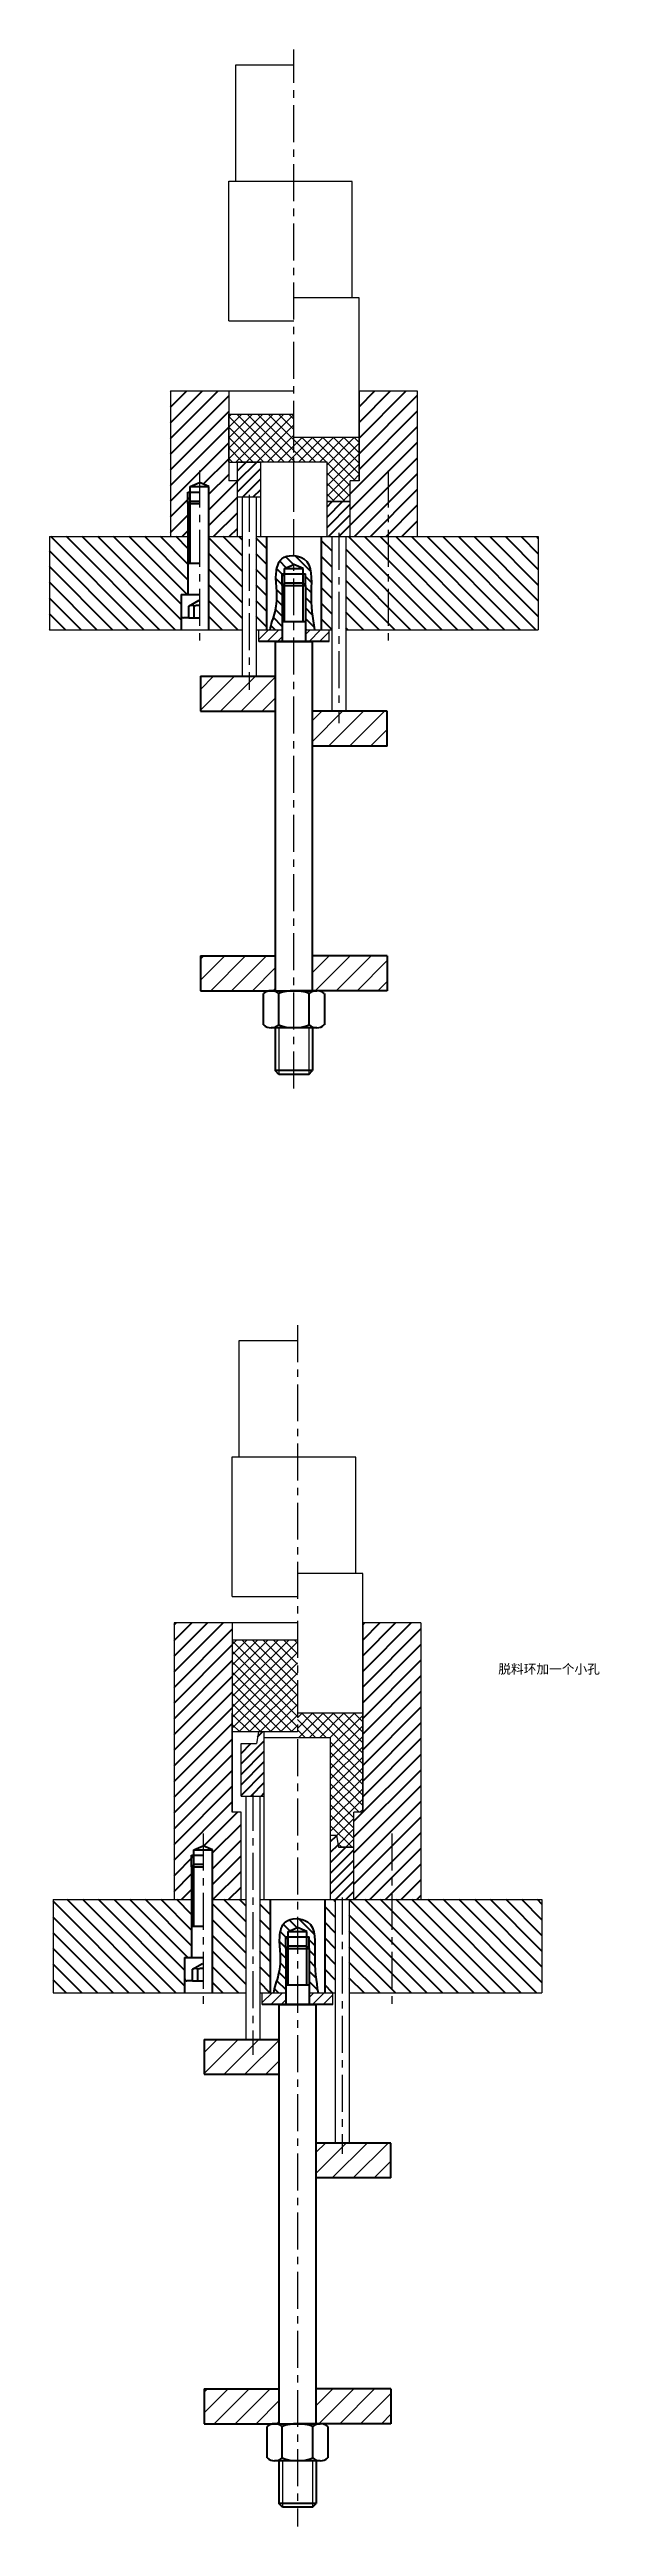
# Model space of a CAD drawing. Extents: x -23172 to -18855, y 7404 to 10591.
# Drawn here: x -21841 to -21604, y 9125 to 10189 of the extents above; entities that cross this region are included whole.
import ezdxf
from ezdxf.enums import TextEntityAlignment as Align

# ---------------------------------------------------------------- set-up
doc = ezdxf.new("R2010")
doc.units = 0
doc.header["$LTSCALE"] = 10
doc.linetypes.add('CENTER', pattern=[50.8, 31.75, -6.35, 6.35, -6.35])
doc.linetypes.add('DASHED', pattern=[0.75, 0.5, -0.25])
for name, color, linetype in [('2细线层', 3, 'CONTINUOUS'), ('3中心线层', 1, 'CENTER'), ('4虚线层', 6, 'DASHED'), ('5剖面线层', 2, 'CONTINUOUS'), ('6文字层', 3, 'CONTINUOUS'), ('CONT', 3, 'CONTINUOUS')]:
    doc.layers.add(name, color=color, linetype=linetype)
doc.layers.add('YELLOW', color=2, linetype='CONTINUOUS', lineweight=40)
doc.styles.add('CHINA1', font='')
doc.styles.get('CHINA1').set_extended_font_data('SimSun')
pattern_1 = [(45, (21522.605, -10227.303), (-4.4901281, 4.4901281), [])]

msp = doc.modelspace()

# ---------------------------------------------------------------- texts
at = {"layer": '6文字层', "lineweight": -3, "ltscale": 0.5, "style": 'CHINA1'}
msp.add_text('脱料环加一个小孔', height=4, dxfattribs=at).set_placement((-21626.07, 9491.25), align=Align.CENTER)

# ---------------------------------------------------------------- hatches: boundary and pattern name
at = {"layer": '2细线层', "lineweight": 40}
h = msp.add_hatch(dxfattribs=at)
h.set_pattern_fill('ANSI31', color=256, scale=1.5, style=0)
h.paths.add_polyline_path([(-21682.71, 10042.08), (-21707.71, 10042.08), (-21707.71, 10003.48), (-21711.46, 10003.48), (-21711.46, 9994.48), (-21711.46, 9979.48), (-21682.71, 9979.48)])
h.paths.add_polyline_path([(-21763.71, 10042.08), (-21788.71, 10042.08), (-21788.71, 9979.48), (-21781.21, 9979.48), (-21781.21, 9993.61), (-21781.21, 9998.61), (-21780.21, 9998.61), (-21780.21, 10000.92), (-21776.21, 10002.63), (-21772.21, 10000.92), (-21772.21, 9979.48), (-21759.96, 9979.48), (-21759.96, 10003.48), (-21763.71, 10003.48)])
h.paths.add_polyline_path([(-21781.21, 9993.61), (-21780.21, 9994.61), (-21780.21, 9998.61), (-21781.21, 9998.61)], flags=17)
h = msp.add_hatch(dxfattribs=at)
h.set_pattern_fill('ANSI31', color=256, style=0)
h.paths.add_polyline_path([(-21759.96, 9996.48), (-21749.96, 9996.48), (-21749.96, 10011.48), (-21759.96, 10011.48)])
h = msp.add_hatch(dxfattribs=at)
h.set_pattern_fill('ANSI31', color=256, style=0)
h.paths.add_polyline_path([(-21721.46, 9979.48), (-21711.46, 9979.48), (-21711.46, 9994.48), (-21721.46, 9994.48)])
h = msp.add_hatch(dxfattribs=at)
h.set_pattern_fill('ANSI31', color=256, scale=1.5, angle=270, style=0)
h.paths.add_polyline_path([(-21840.71, 9979.48), (-21840.71, 9939.48), (-21784.21, 9939.48), (-21784.21, 9954.61), (-21781.21, 9954.61), (-21781.21, 9979.48)])
h.paths.add_polyline_path([(-21772.21, 9939.48), (-21757.96, 9939.48), (-21757.96, 9979.48), (-21772.21, 9979.48)])
h.paths.add_polyline_path([(-21751.96, 9939.48), (-21747.46, 9939.48), (-21747.46, 9979.48), (-21751.96, 9979.48)])
h.paths.add_polyline_path([(-21723.96, 9939.48), (-21719.46, 9939.48), (-21719.46, 9979.48), (-21723.96, 9979.48)])
h.paths.add_polyline_path([(-21713.46, 9939.48), (-21695.21, 9939.48), (-21695.21, 9979.48), (-21713.46, 9979.48)])
h.paths.add_polyline_path([(-21630.71, 9939.48), (-21630.71, 9979.48), (-21695.21, 9979.48), (-21695.21, 9939.48)])
h = msp.add_hatch(dxfattribs=at)
h.set_pattern_fill('ANSI31', color=256, angle=90, style=0)
h.set_pattern_definition([(135, (-102.83, 129.9696), (-2.24506403, -2.24506403), [])])
edge = h.paths.add_edge_path()
edge.add_spline(control_points=[(-21726.9, 9939.48), (-21727.7, 9944.53), (-21729.04, 9954.31), (-21727.27, 9969.04), (-21734.14, 9971.18), (-21735.71, 9971.3)], knot_values=[39.3268355, 39.3268355, 39.3268355, 39.3268355, 55.4842724, 70.059847, 74.3015003, 74.3015003, 74.3015003, 74.3015003], degree=3, periodic=0)
edge.add_line((-21735.71, 9971.3), (-21735.71, 9967.51))
edge.add_line((-21735.71, 9967.51), (-21731.71, 9965.79))
edge.add_line((-21731.71, 9965.79), (-21731.71, 9963.48))
edge.add_line((-21731.71, 9963.48), (-21730.71, 9963.48))
edge.add_line((-21730.71, 9963.48), (-21730.71, 9958.48))
edge.add_line((-21730.71, 9958.48), (-21730.71, 9939.48))
edge.add_line((-21730.71, 9939.48), (-21726.9, 9939.48))
h.paths.add_polyline_path([(-21740.71, 9958.48), (-21739.71, 9959.48), (-21739.71, 9963.48), (-21740.71, 9963.48)], flags=17)
edge = h.paths.add_edge_path()
edge.add_line((-21739.71, 9965.79), (-21735.71, 9967.51))
edge.add_line((-21735.71, 9967.51), (-21735.71, 9971.3))
edge.add_spline(control_points=[(-21735.71, 9971.3), (-21737.64, 9971.44), (-21742.14, 9970.5), (-21744.54, 9959.66), (-21741.36, 9952.68), (-21745.6, 9941.67), (-21745.86, 9939.48)], knot_values=[4.8360709, 4.8360709, 4.8360709, 4.8360709, 10.0647953, 16.7760414, 33.2863633, 39.3268355, 39.3268355, 39.3268355, 39.3268355], degree=3, periodic=0)
edge.add_line((-21745.86, 9939.48), (-21740.71, 9939.48))
edge.add_line((-21740.71, 9939.48), (-21740.71, 9958.48))
edge.add_line((-21740.71, 9958.48), (-21740.71, 9963.48))
edge.add_line((-21740.71, 9963.48), (-21739.71, 9963.48))
edge.add_line((-21739.71, 9963.48), (-21739.71, 9965.79))
h = msp.add_hatch(dxfattribs=at)
h.set_pattern_fill('ANSI31', color=256, scale=1.5, style=0)
h.set_pattern_definition([(45, (0, 115.4713), (-3.367596, 3.367596), [])])
h.paths.add_polyline_path([(-21762.16, 9513.12), (-21787.16, 9513.12), (-21787.16, 9394.22), (-21779.66, 9394.22), (-21779.66, 9408.34), (-21779.66, 9413.34), (-21778.66, 9413.34), (-21778.66, 9415.66), (-21774.66, 9417.37), (-21770.66, 9415.66), (-21770.66, 9394.22), (-21758.41, 9394.22), (-21758.41, 9431.72), (-21762.16, 9431.72), (-21762.16, 9474.22)])
h.paths.add_polyline_path([(-21681.16, 9513.12), (-21706.16, 9513.12), (-21706.16, 9474.02), (-21706.16, 9431.72), (-21709.91, 9431.72), (-21709.91, 9394.22), (-21681.16, 9394.22)])
h.paths.add_polyline_path([(-21778.66, 9413.34), (-21779.66, 9413.34), (-21779.66, 9408.34), (-21778.66, 9409.34)], flags=17)
h = msp.add_hatch(dxfattribs=at)
h.set_pattern_fill('ANSI31', color=256, style=0)
h.paths.add_polyline_path([(-21748.41, 9466.22), (-21750.9, 9466.22), (-21751.79, 9461.22), (-21758.41, 9461.22), (-21758.41, 9438.72), (-21748.41, 9438.72)])
h = msp.add_hatch(dxfattribs=at)
h.set_pattern_fill('ANSI31', color=256, style=0)
h.paths.add_polyline_path([(-21719.91, 9394.22), (-21709.91, 9394.22), (-21709.91, 9416.72), (-21716.53, 9416.72), (-21717.42, 9421.72), (-21719.91, 9421.72)])
h = msp.add_hatch(dxfattribs=at)
h.set_pattern_fill('ANSI31', color=256, scale=1.5, angle=270, style=0)
h.set_pattern_definition([(315, (0, 115.4713), (3.367596, 3.367596), [])])
h.paths.add_polyline_path([(-21629.16, 9394.22), (-21711.91, 9394.22), (-21711.91, 9354.22), (-21629.16, 9354.22)])
h.paths.add_polyline_path([(-21717.91, 9394.22), (-21722.41, 9394.22), (-21722.41, 9354.22), (-21717.91, 9354.22)])
h.paths.add_polyline_path([(-21745.91, 9394.22), (-21750.41, 9394.22), (-21750.41, 9354.22), (-21745.91, 9354.22)])
h.paths.add_polyline_path([(-21756.41, 9394.22), (-21770.66, 9394.22), (-21770.66, 9354.22), (-21756.41, 9354.22)])
h.paths.add_polyline_path([(-21779.66, 9394.22), (-21839.16, 9394.22), (-21839.16, 9354.22), (-21782.66, 9354.22), (-21782.66, 9369.34), (-21779.66, 9369.34)])
h = msp.add_hatch(dxfattribs=at)
h.set_pattern_fill('ANSI31', color=256, angle=90, style=0)
h.set_pattern_definition([(135, (-101.2804, -455.2923), (-2.24506403, -2.24506403), [])])
edge = h.paths.add_edge_path()
edge.add_spline(control_points=[(-21725.35, 9354.22), (-21726.15, 9359.26), (-21727.49, 9369.05), (-21725.73, 9383.78), (-21732.59, 9385.92), (-21734.16, 9386.04)], knot_values=[39.3268355, 39.3268355, 39.3268355, 39.3268355, 55.4842724, 70.059847, 74.3015003, 74.3015003, 74.3015003, 74.3015003], degree=3, periodic=0)
edge.add_line((-21734.16, 9386.04), (-21734.16, 9382.24))
edge.add_line((-21734.16, 9382.24), (-21730.16, 9380.53))
edge.add_line((-21730.16, 9380.53), (-21730.16, 9378.22))
edge.add_line((-21730.16, 9378.22), (-21729.16, 9378.22))
edge.add_line((-21729.16, 9378.22), (-21729.16, 9373.22))
edge.add_line((-21729.16, 9373.22), (-21729.16, 9354.22))
edge.add_line((-21729.16, 9354.22), (-21725.35, 9354.22))
h.paths.add_polyline_path([(-21739.16, 9373.22), (-21738.16, 9374.22), (-21738.16, 9378.22), (-21739.16, 9378.22)], flags=17)
edge = h.paths.add_edge_path()
edge.add_line((-21738.16, 9380.53), (-21734.16, 9382.24))
edge.add_line((-21734.16, 9382.24), (-21734.16, 9386.04))
edge.add_spline(control_points=[(-21734.16, 9386.04), (-21736.09, 9386.18), (-21740.59, 9385.24), (-21742.99, 9374.39), (-21739.81, 9367.42), (-21744.05, 9356.41), (-21744.31, 9354.22)], knot_values=[4.8360709, 4.8360709, 4.8360709, 4.8360709, 10.0647953, 16.7760414, 33.2863633, 39.3268355, 39.3268355, 39.3268355, 39.3268355], degree=3, periodic=0)
edge.add_line((-21744.31, 9354.22), (-21739.16, 9354.22))
edge.add_line((-21739.16, 9354.22), (-21739.16, 9373.22))
edge.add_line((-21739.16, 9373.22), (-21739.16, 9378.22))
edge.add_line((-21739.16, 9378.22), (-21738.16, 9378.22))
edge.add_line((-21738.16, 9378.22), (-21738.16, 9380.53))
at = {"layer": '5剖面线层', "lineweight": -3, "ltscale": 0.5}
h = msp.add_hatch(dxfattribs=at)
h.set_pattern_fill('ANSI37', color=3, style=0)
h.paths.add_polyline_path([(-21735.71, 10026.01), (-21735.71, 10032.08), (-21763.71, 10032.08), (-21763.71, 10011.48), (-21749.96, 10011.48), (-21735.71, 10011.48)])
h = msp.add_hatch(dxfattribs=at)
h.set_pattern_fill('ANSI37', color=3, style=0)
h.paths.add_polyline_path([(-21707.71, 10021.98), (-21735.71, 10021.98), (-21735.71, 10011.48), (-21721.46, 10011.48), (-21721.46, 9994.48), (-21711.46, 9994.48), (-21711.46, 10003.48), (-21707.71, 10003.48)])
at = {"layer": '5剖面线层', "lineweight": 40, "ltscale": 7}
h = msp.add_hatch(dxfattribs=at)
h.set_pattern_fill('ANSI37', color=256, scale=50, angle=540, style=0)
h.paths.add_polyline_path([(-21640.88, 9739.51), (-21667.88, 9739.51), (-21667.88, 9669.51), (-21640.88, 9669.51)])
at = {"layer": '5剖面线层', "lineweight": -3, "ltscale": 0.5}
h = msp.add_hatch(dxfattribs=at)
h.set_pattern_fill('ANSI37', color=3, angle=180, style=0)
h.set_pattern_definition([(225, (0, 117.9713), (2.24506403, -2.24506403), []), (315, (0, 117.9713), (2.24506403, 2.24506403), [])])
h.paths.add_polyline_path([(-21734.16, 9505.62), (-21762.16, 9505.62), (-21762.16, 9466.22), (-21734.16, 9466.22), (-21734.16, 9480.75)])
h = msp.add_hatch(dxfattribs=at)
h.set_pattern_fill('ANSI37', color=3, angle=180, style=0)
h.paths.add_polyline_path([(-21706.16, 9474.22), (-21734.16, 9474.22), (-21734.16, 9463.72), (-21719.91, 9463.72), (-21719.91, 9421.72), (-21717.42, 9421.72), (-21716.53, 9416.72), (-21709.91, 9416.72), (-21709.91, 9431.72), (-21706.16, 9431.72)])
at = {"layer": 'CONT'}
h = msp.add_hatch(dxfattribs=at)
h.set_pattern_fill('ANSI31', color=256, style=0)
h.set_pattern_definition([(45, (-102.83, 129.9696), (-2.24506403, 2.24506403), [])])
h.paths.add_polyline_path([(-21730.71, 9939.48), (-21730.71, 9934.48), (-21727.71, 9934.48), (-21720.58, 9934.48), (-21720.58, 9939.48)])
h.paths.add_polyline_path([(-21740.71, 9939.48), (-21750.83, 9939.48), (-21750.83, 9934.48), (-21740.71, 9934.48)])
h = msp.add_hatch(dxfattribs=at)
h.set_pattern_fill('ANSI31', color=256, scale=2, style=0)
h.set_pattern_definition([(45, (21521.0555, -9642.041), (-4.4901281, 4.4901281), [])])
h.paths.add_polyline_path([(-21743.71, 9904.48), (-21743.71, 9919.48), (-21775.83, 9919.48), (-21775.83, 9904.48)])
h = msp.add_hatch(dxfattribs=at)
h.set_pattern_fill('ANSI31', color=256, scale=2, style=0)
h.set_pattern_definition([(45, (21521.0555, -9703.541), (-4.4901281, 4.4901281), [])])
h.paths.add_polyline_path([(-21695.61, 9889.48), (-21695.61, 9904.48), (-21727.71, 9904.48), (-21727.71, 9889.48)])
h = msp.add_hatch(dxfattribs=at)
h.set_pattern_fill('ANSI31', color=256, scale=2, style=0)
h.set_pattern_definition([(45, (21521.0555, -9677.041), (-4.4901281, 4.4901281), [])])
h.paths.add_polyline_path([(-21695.58, 9784.48), (-21695.58, 9799.48), (-21727.71, 9799.48), (-21727.71, 9784.48)])
h.paths.add_polyline_path([(-21743.71, 9784.48), (-21743.71, 9799.48), (-21775.83, 9799.48), (-21775.83, 9790.12), (-21761.09, 9784.48)])
h.paths.add_polyline_path([(-21775.83, 9790.12), (-21775.83, 9784.48), (-21761.09, 9784.48)], flags=17)
h = msp.add_hatch(dxfattribs=at)
h.set_pattern_fill('ANSI31', color=256, style=0)
h.set_pattern_definition([(45, (-101.2804, -455.2923), (-2.24506403, 2.24506403), [])])
h.paths.add_polyline_path([(-21729.16, 9354.22), (-21729.16, 9349.22), (-21726.16, 9349.22), (-21719.03, 9349.22), (-21719.03, 9354.22)])
h.paths.add_polyline_path([(-21739.16, 9354.22), (-21749.28, 9354.22), (-21749.28, 9349.22), (-21739.16, 9349.22)])
h = msp.add_hatch(dxfattribs=at)
h.set_pattern_fill('ANSI31', color=256, scale=2, style=0)
h.set_pattern_definition(pattern_1)
h.paths.add_polyline_path([(-21742.16, 9319.22), (-21742.16, 9334.22), (-21774.28, 9334.22), (-21774.28, 9319.22)])
h = msp.add_hatch(dxfattribs=at)
h.set_pattern_fill('ANSI31', color=256, scale=2, style=0)
h.set_pattern_definition(pattern_1)
h.paths.add_polyline_path([(-21742.16, 9319.22), (-21742.16, 9334.22), (-21774.28, 9334.22), (-21774.28, 9319.22)])
h = msp.add_hatch(dxfattribs=at)
h.set_pattern_fill('ANSI31', color=256, scale=2, style=0)
h.set_pattern_definition([(45, (21522.605, -10318.303), (-4.4901281, 4.4901281), [])])
h.paths.add_polyline_path([(-21694.06, 9274.72), (-21694.06, 9289.72), (-21726.16, 9289.72), (-21726.16, 9274.72)])
h = msp.add_hatch(dxfattribs=at)
h.set_pattern_fill('ANSI31', color=256, scale=2, style=0)
h.set_pattern_definition([(45, (21522.605, -10292.303), (-4.4901281, 4.4901281), [])])
h.paths.add_polyline_path([(-21694.03, 9169.22), (-21694.03, 9184.22), (-21726.16, 9184.22), (-21726.16, 9169.22)])
h.paths.add_polyline_path([(-21742.16, 9169.22), (-21742.16, 9184.22), (-21774.28, 9184.22), (-21774.28, 9174.85), (-21759.54, 9169.22)])
h.paths.add_polyline_path([(-21774.28, 9174.85), (-21774.28, 9169.22), (-21759.54, 9169.22)], flags=17)

# ---------------------------------------------------------------- linework, layer by layer
at = {"layer": '2细线层', "lineweight": 40}
for p, q in [((-21781.21, 9993.61), (-21781.21, 9998.61)), ((-21780.21, 9967.94), (-21780.21, 9994.61)), ((-21740.71, 9958.48), (-21740.71, 9963.48)), ((-21739.71, 9942.81), (-21739.71, 9959.48)), ((-21731.71, 9942.81), (-21731.71, 9959.48)), ((-21730.71, 9958.48), (-21730.71, 9963.48)), ((-21779.66, 9408.34), (-21779.66, 9413.34)), ((-21778.66, 9382.68), (-21778.66, 9409.34)), ((-21739.16, 9373.22), (-21739.16, 9378.22)), ((-21738.16, 9357.55), (-21738.16, 9374.22)), ((-21730.16, 9357.55), (-21730.16, 9374.22)), ((-21729.16, 9373.22), (-21729.16, 9378.22))]:
    msp.add_line(p, q, dxfattribs=at)
at = {"layer": '2细线层', "color": 3}
for p, q in [((-21742.11, 9768.58), (-21742.11, 9748.58)), ((-21729.31, 9768.58), (-21729.31, 9748.58)), ((-21740.56, 9153.32), (-21740.56, 9133.32)), ((-21727.76, 9153.32), (-21727.76, 9133.32))]:
    msp.add_line(p, q, dxfattribs=at)
at = {"layer": '2细线层', "lineweight": 40}
for points in [[(-21745.86, 9939.48), (-21745.6, 9941.67), (-21741.36, 9952.68), (-21744.54, 9959.66), (-21741.78, 9972.12), (-21727.01, 9971.25), (-21729.04, 9954.31), (-21727.7, 9944.53), (-21726.9, 9939.48)], [(-21744.31, 9354.22), (-21744.05, 9356.41), (-21739.81, 9367.42), (-21742.99, 9374.39), (-21740.23, 9386.86), (-21725.46, 9385.98), (-21727.49, 9369.05), (-21726.15, 9359.26), (-21725.35, 9354.22)]]:
    msp.add_open_spline(points, degree=3, knots=[4.8360709, 4.8360709, 4.8360709, 4.8360709, 10.8765431, 27.3868651, 34.0981111, 43.5684887, 58.1440634, 74.3015003, 74.3015003, 74.3015003, 74.3015003], dxfattribs=at)
at = {"layer": '3中心线层', "lineweight": -3, "ltscale": 0.05}
for p, q in [((-21735.71, 9742.47), (-21735.71, 10188.6)), ((-21776.21, 10007.82), (-21776.21, 9933.94)), ((-21695.21, 10007.82), (-21695.21, 9933.94)), ((-21754.96, 9997.41), (-21754.96, 9913.74)), ((-21716.46, 9981.1), (-21716.46, 9899.41)), ((-21734.16, 9640.87), (-21734.16, 9125.09)), ((-21753.41, 9439.65), (-21753.41, 9327.57)), ((-21774.66, 9422.56), (-21774.66, 9348.68)), ((-21693.66, 9422.56), (-21693.66, 9348.68)), ((-21714.91, 9395.15), (-21714.91, 9285.15))]:
    msp.add_line(p, q, dxfattribs=at)
at = {"layer": '3中心线层', "ltscale": 0.05}
msp.add_line((-21735.71, 9991.23), (-21735.71, 10026.01), dxfattribs=at)
at = {"layer": '4虚线层', "lineweight": 40}
for p, q in [((-21780.78, 9949.61), (-21776.21, 9952.25)), ((-21780.78, 9944.61), (-21780.78, 9949.61)), ((-21778.5, 9944.61), (-21778.5, 9949.61)), ((-21779.23, 9364.34), (-21774.66, 9366.99)), ((-21779.23, 9359.34), (-21779.23, 9364.34)), ((-21776.95, 9359.34), (-21776.95, 9364.34))]:
    msp.add_line(p, q, dxfattribs=at)
for centre, radius, start, end in [((-21779.64, 9947.63), 2.29, 60, 120), ((-21776.21, 9942.41), 7.55, 90, 107.6397), ((-21778.09, 9362.36), 2.29, 60, 120), ((-21774.66, 9357.15), 7.55, 90, 107.6397)]:
    msp.add_arc(centre, radius, start, end, dxfattribs=at)
at = {"layer": 'YELLOW', "lineweight": -3, "ltscale": 0.5}
for p, q in [((-21760.71, 10132.08), (-21760.71, 10182.08)), ((-21760.71, 10182.08), (-21735.71, 10182.08)), ((-21763.71, 10072.08), (-21763.71, 10132.08)), ((-21763.71, 10132.08), (-21735.71, 10132.08)), ((-21710.71, 10131.98), (-21735.71, 10131.98)), ((-21710.71, 10081.98), (-21710.71, 10131.98)), ((-21763.71, 10072.08), (-21735.71, 10072.08)), ((-21707.71, 10081.98), (-21735.71, 10081.98)), ((-21707.71, 10021.78), (-21707.71, 10081.98)), ((-21788.71, 10042.08), (-21735.71, 10042.08)), ((-21788.71, 10042.08), (-21788.71, 9979.48)), ((-21763.71, 10042.08), (-21763.71, 10003.48)), ((-21707.71, 10042.08), (-21707.71, 10003.48)), ((-21707.71, 10042.08), (-21682.71, 10042.08)), ((-21682.71, 10042.08), (-21682.71, 9979.48)), ((-21763.71, 10032.08), (-21735.71, 10032.08)), ((-21763.71, 10011.48), (-21763.71, 10032.08)), ((-21707.71, 10021.98), (-21735.71, 10021.98)), ((-21707.71, 10003.48), (-21707.71, 10021.98)), ((-21763.71, 10011.48), (-21749.96, 10011.48)), ((-21759.96, 9979.48), (-21759.96, 10011.48)), ((-21749.96, 10011.48), (-21759.96, 10011.48)), ((-21721.46, 10011.48), (-21749.96, 10011.48)), ((-21749.96, 9979.48), (-21749.96, 10011.48)), ((-21721.46, 9994.48), (-21721.46, 10011.48)), ((-21721.46, 9979.48), (-21721.46, 10011.48)), ((-21759.96, 10003.48), (-21763.71, 10003.48)), ((-21711.46, 9994.48), (-21711.46, 10003.48)), ((-21707.71, 10003.48), (-21711.46, 10003.48)), ((-21759.96, 9996.48), (-21749.96, 9996.48)), ((-21757.96, 9996.48), (-21757.96, 9919.48)), ((-21751.96, 9996.48), (-21751.96, 9919.48)), ((-21711.46, 9994.48), (-21721.46, 9994.48)), ((-21721.46, 9994.48), (-21711.46, 9994.48)), ((-21711.46, 9979.48), (-21711.46, 9994.48)), ((-21840.71, 9979.48), (-21781.21, 9979.48)), ((-21840.71, 9979.48), (-21840.71, 9939.48)), ((-21772.21, 9979.48), (-21757.96, 9979.48)), ((-21751.96, 9979.48), (-21630.71, 9979.48)), ((-21719.46, 9979.48), (-21719.46, 9904.48)), ((-21713.46, 9979.48), (-21713.46, 9904.48)), ((-21630.71, 9979.48), (-21630.71, 9939.48)), ((-21840.71, 9939.48), (-21757.96, 9939.48)), ((-21751.96, 9939.48), (-21740.71, 9939.48)), ((-21750.83, 9934.48), (-21750.83, 9939.48)), ((-21730.71, 9939.48), (-21719.46, 9939.48)), ((-21720.58, 9934.48), (-21720.58, 9939.48)), ((-21713.46, 9939.48), (-21630.71, 9939.48)), ((-21759.16, 9634.32), (-21734.16, 9634.32)), ((-21759.16, 9584.32), (-21759.16, 9634.32)), ((-21762.16, 9584.32), (-21734.16, 9584.32)), ((-21762.16, 9524.32), (-21762.16, 9584.32)), ((-21709.16, 9584.22), (-21734.16, 9584.22)), ((-21709.16, 9534.22), (-21709.16, 9584.22)), ((-21706.16, 9534.22), (-21734.16, 9534.22)), ((-21706.16, 9474.02), (-21706.16, 9534.22)), ((-21762.16, 9524.32), (-21734.16, 9524.32)), ((-21787.16, 9513.12), (-21787.16, 9394.22)), ((-21734.16, 9513.12), (-21787.16, 9513.12)), ((-21762.16, 9513.12), (-21762.16, 9431.72)), ((-21706.16, 9513.12), (-21706.16, 9431.72)), ((-21681.16, 9513.12), (-21706.16, 9513.12)), ((-21681.16, 9513.12), (-21681.16, 9394.22)), ((-21734.16, 9505.62), (-21762.16, 9505.62)), ((-21762.16, 9431.72), (-21762.16, 9474.22)), ((-21734.16, 9466.22), (-21762.16, 9466.22)), ((-21750.9, 9466.22), (-21751.79, 9461.22)), ((-21748.41, 9466.22), (-21750.9, 9466.22)), ((-21748.41, 9394.22), (-21748.41, 9466.22)), ((-21706.16, 9474.22), (-21734.16, 9474.22)), ((-21706.16, 9431.72), (-21706.16, 9474.22)), ((-21758.41, 9461.22), (-21751.79, 9461.22)), ((-21758.41, 9438.72), (-21758.41, 9461.22)), ((-21719.91, 9463.72), (-21748.41, 9463.72)), ((-21719.91, 9394.22), (-21719.91, 9463.72)), ((-21758.41, 9438.72), (-21748.41, 9438.72)), ((-21756.41, 9438.72), (-21756.41, 9334.22)), ((-21750.41, 9438.72), (-21750.41, 9334.22)), ((-21758.41, 9431.72), (-21762.16, 9431.72)), ((-21758.41, 9394.22), (-21758.41, 9431.72)), ((-21706.16, 9431.72), (-21709.91, 9431.72)), ((-21709.91, 9394.22), (-21709.91, 9431.72)), ((-21717.42, 9421.72), (-21719.91, 9421.72)), ((-21717.42, 9421.72), (-21716.53, 9416.72)), ((-21709.91, 9416.72), (-21716.53, 9416.72)), ((-21716.53, 9416.72), (-21709.91, 9416.72)), ((-21839.16, 9394.22), (-21779.66, 9394.22)), ((-21839.16, 9394.22), (-21839.16, 9354.22)), ((-21770.66, 9394.22), (-21756.41, 9394.22)), ((-21750.41, 9394.22), (-21629.16, 9394.22)), ((-21717.91, 9394.22), (-21717.91, 9289.72)), ((-21711.91, 9394.22), (-21711.91, 9289.72)), ((-21629.16, 9394.22), (-21629.16, 9354.22)), ((-21839.16, 9354.22), (-21756.41, 9354.22)), ((-21750.41, 9354.22), (-21739.16, 9354.22)), ((-21750.41, 9354.22), (-21739.16, 9354.22)), ((-21749.28, 9349.22), (-21749.28, 9354.22)), ((-21729.16, 9354.22), (-21717.91, 9354.22)), ((-21729.16, 9354.22), (-21717.91, 9354.22)), ((-21719.03, 9349.22), (-21719.03, 9354.22)), ((-21711.91, 9354.22), (-21629.16, 9354.22))]:
    msp.add_line(p, q, dxfattribs=at)
at = {"layer": 'YELLOW', "lineweight": 40, "ltscale": 7}
for p, q in [((-21781.21, 9998.61), (-21776.21, 9998.61)), ((-21780.21, 10000.92), (-21776.21, 10002.63)), ((-21780.21, 10000.92), (-21772.21, 10000.92)), ((-21780.21, 9994.61), (-21780.21, 10000.92)), ((-21772.21, 10000.92), (-21776.21, 10002.63)), ((-21772.21, 9939.48), (-21772.21, 10000.92)), ((-21781.21, 9993.61), (-21780.21, 9994.61)), ((-21781.21, 9993.61), (-21780.21, 9994.61)), ((-21781.21, 9993.61), (-21776.21, 9993.61)), ((-21781.21, 9993.61), (-21776.21, 9993.61)), ((-21781.21, 9993.61), (-21781.21, 9954.61)), ((-21776.21, 9994.61), (-21780.21, 9994.61)), ((-21776.21, 9994.61), (-21780.21, 9994.61)), ((-21747.46, 9979.48), (-21747.46, 9939.48)), ((-21723.96, 9979.48), (-21723.96, 9939.48)), ((-21776.21, 9967.94), (-21781.21, 9967.94)), ((-21739.71, 9965.79), (-21735.71, 9967.51)), ((-21739.71, 9965.79), (-21731.71, 9965.79)), ((-21739.71, 9959.48), (-21739.71, 9965.79)), ((-21731.71, 9965.79), (-21735.71, 9967.51)), ((-21731.71, 9959.48), (-21731.71, 9965.79)), ((-21784.21, 9954.61), (-21784.21, 9939.48)), ((-21784.21, 9954.61), (-21776.21, 9954.61)), ((-21740.71, 9963.48), (-21730.71, 9963.48)), ((-21740.71, 9958.48), (-21739.71, 9959.48)), ((-21740.71, 9958.48), (-21730.71, 9958.48)), ((-21740.71, 9958.48), (-21740.71, 9934.48)), ((-21731.71, 9959.48), (-21739.71, 9959.48)), ((-21731.71, 9959.48), (-21730.71, 9958.48)), ((-21730.71, 9958.48), (-21730.71, 9934.48)), ((-21780.78, 9944.61), (-21783.21, 9944.61)), ((-21780.78, 9944.61), (-21776.21, 9944.61)), ((-21720.58, 9934.48), (-21750.83, 9934.48)), ((-21743.71, 9934.48), (-21727.71, 9934.48)), ((-21743.71, 9934.48), (-21743.71, 9784.48)), ((-21730.71, 9942.81), (-21740.71, 9942.81)), ((-21727.71, 9784.48), (-21727.71, 9934.48)), ((-21775.83, 9919.48), (-21743.71, 9919.48)), ((-21775.83, 9919.48), (-21775.83, 9904.48)), ((-21775.83, 9904.48), (-21743.71, 9904.48)), ((-21695.61, 9904.48), (-21727.71, 9904.48)), ((-21695.61, 9889.48), (-21695.61, 9904.48)), ((-21695.61, 9889.48), (-21727.71, 9889.48)), ((-21775.83, 9799.48), (-21775.83, 9784.48)), ((-21775.83, 9799.48), (-21743.71, 9799.48)), ((-21695.58, 9799.48), (-21727.71, 9799.48)), ((-21695.58, 9799.48), (-21695.58, 9784.48)), ((-21775.83, 9784.48), (-21735.71, 9784.48)), ((-21745.52, 9784.48), (-21725.9, 9784.48)), ((-21745.52, 9784.48), (-21725.9, 9784.48)), ((-21695.58, 9784.48), (-21735.71, 9784.48)), ((-21748.79, 9769.77), (-21748.79, 9783.29)), ((-21742.25, 9769.77), (-21742.25, 9783.29)), ((-21729.17, 9769.77), (-21729.17, 9783.29)), ((-21722.62, 9783.29), (-21722.62, 9769.77)), ((-21725.9, 9768.58), (-21745.52, 9768.58)), ((-21743.71, 9768.58), (-21743.71, 9750.18)), ((-21727.71, 9768.58), (-21727.71, 9750.18)), ((-21727.71, 9750.18), (-21743.71, 9750.18)), ((-21742.11, 9748.58), (-21743.71, 9750.18)), ((-21729.31, 9748.58), (-21742.11, 9748.58)), ((-21729.31, 9748.58), (-21727.71, 9750.18)), ((-21779.66, 9413.34), (-21774.66, 9413.34)), ((-21778.66, 9415.66), (-21774.66, 9417.37)), ((-21778.66, 9409.34), (-21778.66, 9415.66)), ((-21778.66, 9415.66), (-21770.66, 9415.66)), ((-21770.66, 9415.66), (-21774.66, 9417.37)), ((-21770.66, 9354.22), (-21770.66, 9415.66)), ((-21779.66, 9408.34), (-21778.66, 9409.34)), ((-21779.66, 9408.34), (-21778.66, 9409.34)), ((-21779.66, 9408.34), (-21779.66, 9369.34)), ((-21779.66, 9408.34), (-21774.66, 9408.34)), ((-21779.66, 9408.34), (-21774.66, 9408.34)), ((-21774.66, 9409.34), (-21778.66, 9409.34)), ((-21774.66, 9409.34), (-21778.66, 9409.34)), ((-21745.91, 9394.22), (-21745.91, 9354.22)), ((-21722.41, 9394.22), (-21722.41, 9354.22)), ((-21774.66, 9382.68), (-21779.66, 9382.68)), ((-21738.16, 9380.53), (-21734.16, 9382.24)), ((-21738.16, 9374.22), (-21738.16, 9380.53)), ((-21738.16, 9380.53), (-21730.16, 9380.53)), ((-21730.16, 9380.53), (-21734.16, 9382.24)), ((-21730.16, 9374.22), (-21730.16, 9380.53)), ((-21739.16, 9378.22), (-21729.16, 9378.22)), ((-21739.16, 9373.22), (-21738.16, 9374.22)), ((-21739.16, 9373.22), (-21739.16, 9349.22)), ((-21739.16, 9373.22), (-21729.16, 9373.22)), ((-21730.16, 9374.22), (-21738.16, 9374.22)), ((-21730.16, 9374.22), (-21729.16, 9373.22)), ((-21729.16, 9373.22), (-21729.16, 9349.22)), ((-21782.66, 9369.34), (-21782.66, 9354.22)), ((-21782.66, 9369.34), (-21774.66, 9369.34)), ((-21779.23, 9359.34), (-21781.66, 9359.34)), ((-21779.23, 9359.34), (-21774.66, 9359.34)), ((-21719.03, 9349.22), (-21749.28, 9349.22)), ((-21742.16, 9349.22), (-21742.16, 9169.22)), ((-21742.16, 9349.22), (-21726.16, 9349.22)), ((-21729.16, 9357.55), (-21739.16, 9357.55)), ((-21726.16, 9169.22), (-21726.16, 9349.22)), ((-21774.28, 9334.22), (-21774.28, 9319.22)), ((-21774.28, 9334.22), (-21742.16, 9334.22)), ((-21774.28, 9334.22), (-21742.16, 9334.22)), ((-21774.28, 9334.22), (-21774.28, 9319.22)), ((-21774.28, 9319.22), (-21742.16, 9319.22)), ((-21774.28, 9319.22), (-21742.16, 9319.22)), ((-21694.06, 9289.72), (-21726.16, 9289.72)), ((-21694.06, 9274.72), (-21694.06, 9289.72)), ((-21694.06, 9274.72), (-21726.16, 9274.72)), ((-21774.28, 9184.22), (-21742.16, 9184.22)), ((-21774.28, 9184.22), (-21774.28, 9169.22)), ((-21694.03, 9184.22), (-21726.16, 9184.22)), ((-21694.03, 9184.22), (-21694.03, 9169.22)), ((-21774.28, 9169.22), (-21734.16, 9169.22)), ((-21747.24, 9154.51), (-21747.24, 9168.03)), ((-21743.97, 9169.22), (-21724.35, 9169.22)), ((-21743.97, 9169.22), (-21724.35, 9169.22)), ((-21740.7, 9154.51), (-21740.7, 9168.03)), ((-21694.03, 9169.22), (-21734.16, 9169.22)), ((-21727.62, 9154.51), (-21727.62, 9168.03)), ((-21721.07, 9168.03), (-21721.07, 9154.51)), ((-21724.35, 9153.32), (-21743.97, 9153.32)), ((-21742.16, 9153.32), (-21742.16, 9134.92)), ((-21726.16, 9153.32), (-21726.16, 9134.92)), ((-21740.56, 9133.32), (-21742.16, 9134.92)), ((-21726.16, 9134.92), (-21742.16, 9134.92)), ((-21727.76, 9133.32), (-21740.56, 9133.32)), ((-21727.76, 9133.32), (-21726.16, 9134.92))]:
    msp.add_line(p, q, dxfattribs=at)
for centre, radius, start, end in [((-21783.21, 9945.61), 1, 180, 270), ((-21745.52, 9779.4), 5.08, 49.9424, 130.0576), ((-21745.52, 9779.4), 5.08, 49.9424, 130.0576), ((-21735.71, 9765.94), 18.54, 69.34022, 110.65978), ((-21735.71, 9765.94), 18.54, 69.34022, 110.65978), ((-21725.9, 9779.4), 5.08, 49.9424, 130.0576), ((-21725.9, 9779.4), 5.08, 49.9424, 130.0576), ((-21745.52, 9773.66), 5.08, 229.9424, 310.0576), ((-21735.71, 9787.12), 18.54, 249.34022, 290.65978), ((-21725.9, 9773.66), 5.08, 229.9424, 310.0576), ((-21781.66, 9360.34), 1, 180, 270), ((-21743.97, 9164.14), 5.08, 49.9424, 130.0576), ((-21743.97, 9164.14), 5.08, 49.9424, 130.0576), ((-21734.16, 9150.68), 18.54, 69.34022, 110.65978), ((-21734.16, 9150.68), 18.54, 69.34022, 110.65978), ((-21724.35, 9164.14), 5.08, 49.9424, 130.0576), ((-21724.35, 9164.14), 5.08, 49.9424, 130.0576), ((-21743.97, 9158.4), 5.08, 229.9424, 310.0576), ((-21734.16, 9171.86), 18.54, 249.34022, 290.65978), ((-21724.35, 9158.4), 5.08, 229.9424, 310.0576)]:
    msp.add_arc(centre, radius, start, end, dxfattribs=at)

msp.set_redraw_order([(e.dxf.handle, doc.entitydb.next_handle()) for e in msp.query("TEXT MTEXT ATTDEF DIMENSION ARC_DIMENSION")])  # texts and dimensions are drawn at this point

doc.saveas('drawing.dxf')
